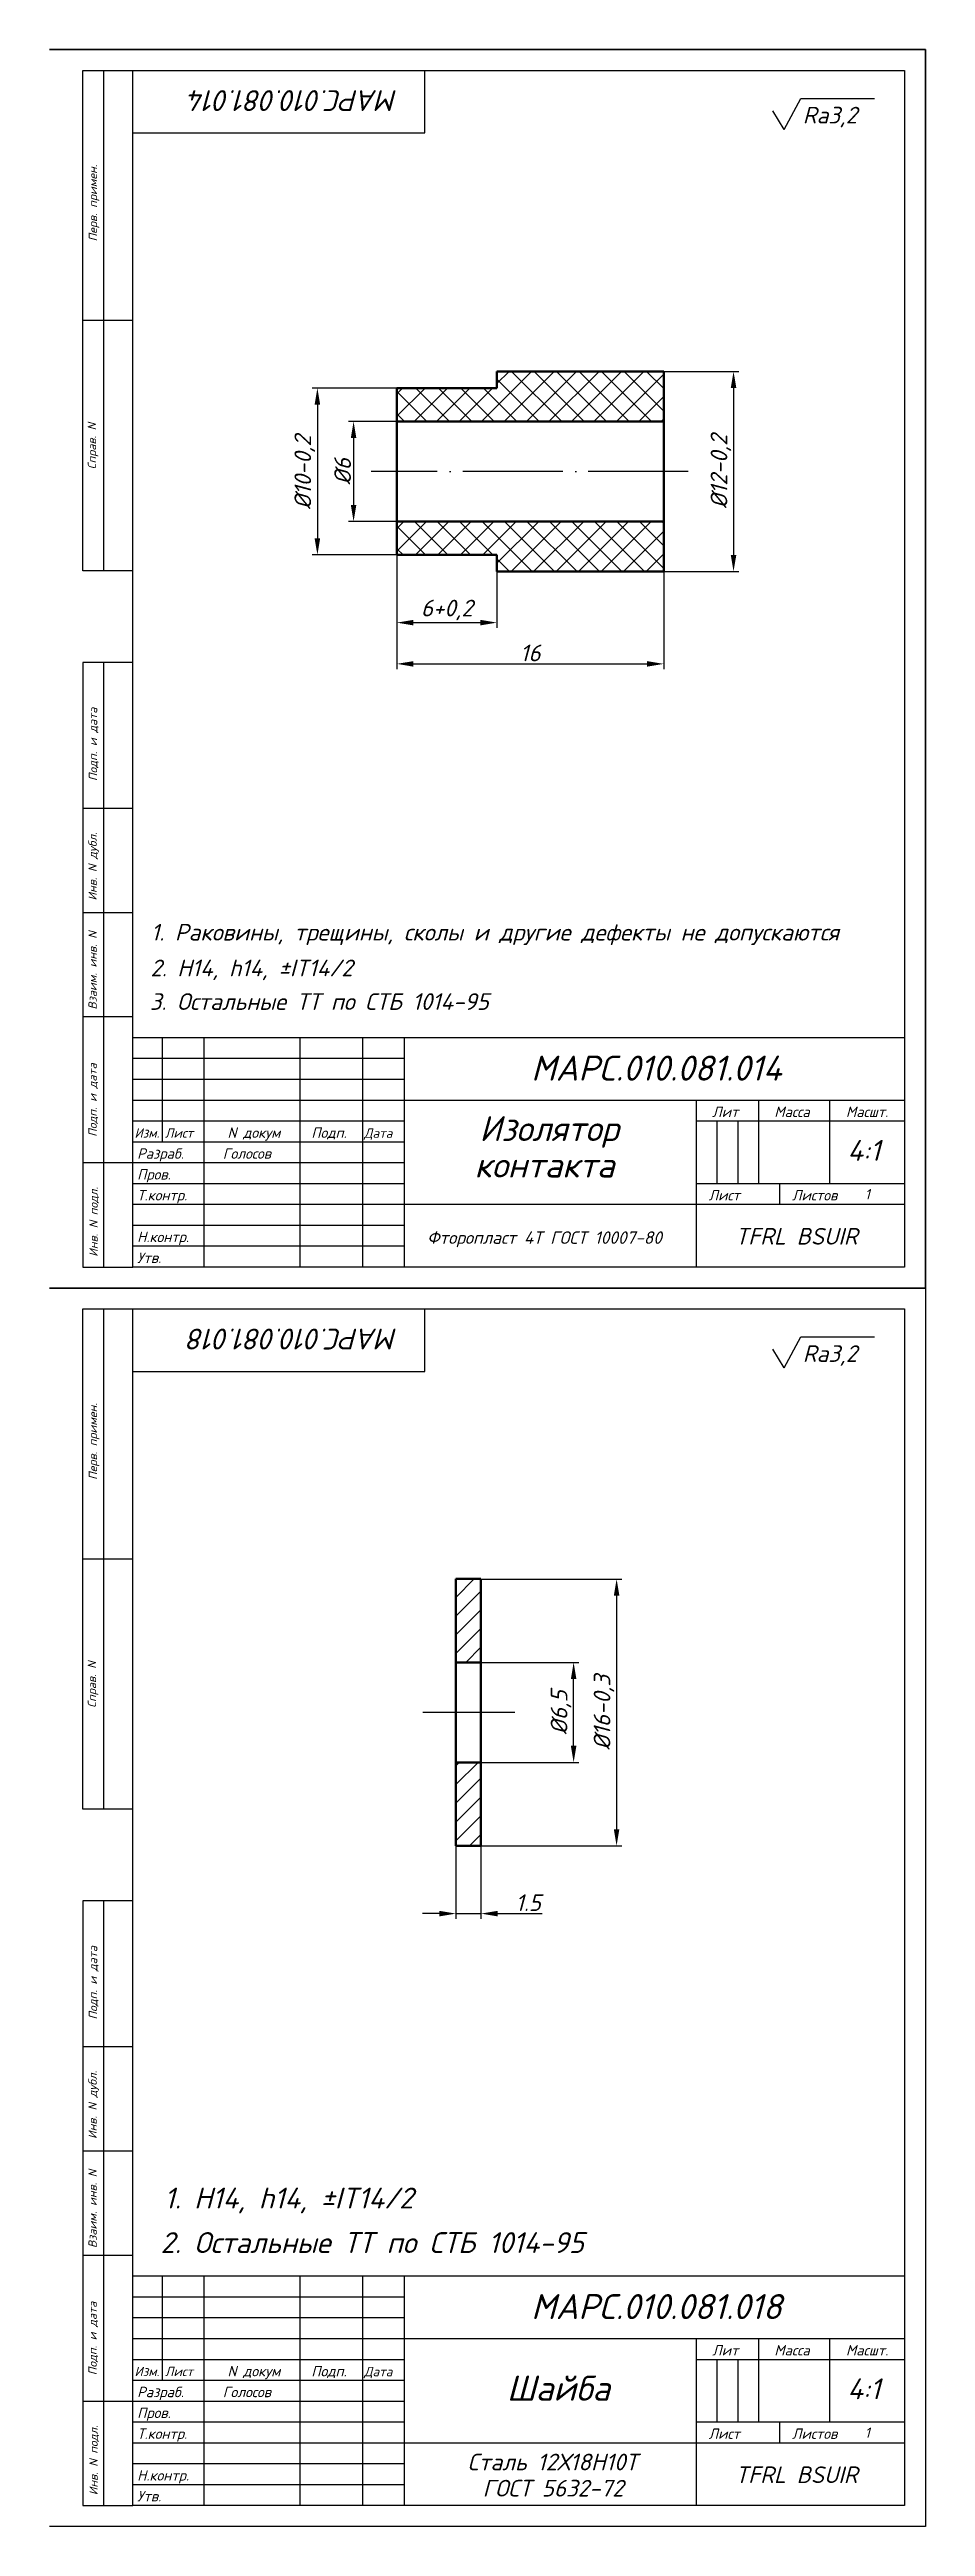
# Model space of a CAD drawing. Header units: millimetres. Extents: x -5427 to 3670, y -5891 to 948.
# Drawn here: x -4167 to -3957, y -240 to 354 of the extents above; entities that cross this region are included whole.
import ezdxf
from ezdxf.enums import TextEntityAlignment as Align

# ---------------------------------------------------------------- set-up
doc = ezdxf.new("R2010")
doc.units = ezdxf.units.MM
doc.header["$MEASUREMENT"] = 0
doc.linetypes.add('ACAD_ISO04W100', pattern=[30, 24, -3, 0, -3])
doc.layers.add('оси', color=1, linetype='ACAD_ISO04W100')
doc.layers.add('Толстые', color=7, linetype='Continuous', lineweight=50)
doc.layers.add('Тонкие', color=140, linetype='Continuous', lineweight=25)
doc.styles.get("Standard").update_dxf_attribs({"font": 'isocpeui.ttf'})
doc.styles.add('Для рамки', font='simplex.shx', dxfattribs={"oblique": 15, "height": 4})
doc.dimstyles.new('ISO-25', dxfattribs={"dimtxt": 4, "dimasz": 4, "dimexe": 1.25, "dimexo": 0, "dimtad": 1, "dimtxsty": 'Standard', "dimcen": 2.5, "dimadec": 0, "dimazin": 0, "dimtfac": 1, "dimtmove": 0, "dimatfit": 3, "dimfxl": 1, "dimarcsym": 0})

msp = doc.modelspace()

# ---------------------------------------------------------------- texts
at = {"layer": 'Тонкие'}
for s, p in [('МАРС.010.081.014', (-4083.557, 344.749)), ('МАРС.010.081.018', (-4083.557, 47.749))]:
    msp.add_text(s, height=5, rotation=180, dxfattribs=at).set_placement(p)
for s, height, p in [('Ra3,2', 4, (-3986.529, 336.761)), ('1. Раковины, трещины, сколы и другие дефекты не допускаются', 4, (-4142.808, 140.812)), ('2. H14, h14, %%pIT14/2', 4, (-4142.932, 132.236)), ('3. Остальные ТТ по СТБ 1014-95', 4, (-4143.101, 124.176)), ('МАРС.010.081.014', 6, (-4051.662, 107.214)), ('Изм.', 2.25, (-4146.75, 93.531)), ('Лист', 2.25, (-4139.463, 93.531)), ('Дата', 2.25, (-4091.714, 93.5)), ('Изолятор', 6, (-4064.073, 92.725)), ('Разраб.', 2.5, (-4146.118, 88.486)), ('Голосов', 2.5, (-4125.586, 88.486)), ('4:1', 5, (-3975.83, 87.989)), ('Пров.', 2.5, (-4146.118, 83.486)), ('контакта', 6, (-4065.236, 83.983)), ('Т.контр.', 2.5, (-4146.118, 78.486)), ('Лист', 2.5, (-4009.118, 78.486)), ('Листов', 2.5, (-3989.118, 78.486)), ('1', 2.5, (-3971.68, 78.72)), ('TFRL BSUIR', 4, (-4002.77, 67.891)), ('Утв.', 2.5, (-4146.118, 63.486)), ('Н.контр.', 2.5, (-4146.118, 68.486)), ('Фторопласт 4Т ГОСТ 10007-80', 3, (-4076.589, 68.072)), ('Ra3,2', 4, (-3986.529, 39.761)), ('1. H14, h14, %%pIT14/2', 5, (-4139.613, -163.255)), ('2. Остальные ТТ по СТБ 1014-95', 5, (-4140.512, -173.935)), ('МАРС.010.081.018', 6, (-4051.662, -189.786)), ('Изм.', 2.25, (-4146.75, -203.469)), ('Лист', 2.25, (-4139.463, -203.469)), ('Дата', 2.25, (-4091.714, -203.5)), ('Разраб.', 2.5, (-4146.118, -208.514)), ('Голосов', 2.5, (-4125.586, -208.514)), ('Шайба', 6, (-4057.5, -209.351)), ('4:1', 5, (-3975.83, -209.011)), ('Пров.', 2.5, (-4146.118, -213.514)), ('Т.контр.', 2.5, (-4146.118, -218.514)), ('Лист', 2.5, (-4009.118, -218.514)), ('Листов', 2.5, (-3989.118, -218.514)), ('1', 2.5, (-3971.68, -218.28)), ('Сталь 12Х18Н10Т', 4, (-4066.899, -226.057)), ('TFRL BSUIR', 4, (-4002.77, -229.109)), ('Утв.', 2.5, (-4146.118, -233.514)), ('Н.контр.', 2.5, (-4146.118, -228.514)), ('ГОСТ 5632-72', 4, (-4063.292, -232.337))]:
    msp.add_text(s, height=height, dxfattribs=at).set_placement(p)
at = {"layer": 'Тонкие', "linetype": 'Continuous', "style": 'Для рамки', "oblique": 15}
for s, p in [('Перв. примен.', (-4155.713, 308.458)), ('Справ. N', (-4155.957, 253.824)), ('Подп. и дата', (-4155.697, 179.045)), ('Инв. N дубл.', (-4155.795, 150.405)), ('Взаим. инв. N', (-4155.795, 124.243)), ('Подп. и дата', (-4155.795, 93.743)), ('Инв. N подл.', (-4155.569, 64.972)), ('Перв. примен.', (-4155.713, 11.458)), ('Справ. N', (-4155.957, -43.176)), ('Подп. и дата', (-4155.697, -117.955)), ('Инв. N дубл.', (-4155.795, -146.595)), ('Взаим. инв. N', (-4155.795, -172.757)), ('Подп. и дата', (-4155.795, -203.257)), ('Инв. N подл.', (-4155.569, -232.028))]:
    msp.add_text(s, height=2, rotation=90, dxfattribs=at).set_placement(p)
at = {"layer": 'Тонкие'}
for s, p in [('Лит', (-4005.118, 98.486)), ('Масса', (-3989.118, 98.486)), ('Масшт.', (-3971.118, 98.486)), ('N докум', (-4118.118, 93.486)), ('Подп.', (-4100.118, 93.486)), ('Лит', (-4005.118, -198.514)), ('Масса', (-3989.118, -198.514)), ('Масшт.', (-3971.118, -198.514)), ('N докум', (-4118.118, -203.514)), ('Подп.', (-4100.118, -203.514))]:
    msp.add_text(s, height=2.5, dxfattribs=at).set_placement(p, align=Align.CENTER)

# ---------------------------------------------------------------- blocks, each defined once
blk = doc.blocks.new('*D651')
at = {"layer": 'Defpoints', "color": 0, "transparency": 16777216}
for p in [(-4063.69, -32.3), (-4041.47, -32.3), (-4063.69, -56.3)]:
    blk.add_point(p, dxfattribs=at)
at = {"layer": 'Тонкие', "color": 0, "lineweight": -2, "transparency": 16777216}
for p, q in [((-4063.69, -32.3), (-4040.22, -32.3)), ((-4041.47, -52.3), (-4041.47, -36.3)), ((-4063.69, -56.3), (-4040.22, -56.3))]:
    blk.add_line(p, q, dxfattribs=at)
at = {"layer": 'Тонкие', "color": 0, "transparency": 16777216}
for points in [[(-4042.13, -36.3), (-4040.8, -36.3), (-4041.47, -32.3)], [(-4042.13, -52.3), (-4040.8, -52.3), (-4041.47, -56.3)]]:
    blk.add_solid(points, dxfattribs=at)
at = {"layer": 'Тонкие', "color": 0, "transparency": 16777216, "insert": (-4044.49, -44.3), "char_height": 4, "attachment_point": 5, "rotation": 90}
blk.add_mtext('%%c6,5', dxfattribs=at)
blk = doc.blocks.new('*D652')
at = {"layer": 'Defpoints', "color": 0, "transparency": 16777216}
for p in [(-4063.69, -12.3), (-4063.69, -76.3), (-4031.17, -76.3)]:
    blk.add_point(p, dxfattribs=at)
at = {"layer": 'Тонкие', "color": 0, "lineweight": -2, "transparency": 16777216}
for p, q in [((-4063.69, -12.3), (-4029.92, -12.3)), ((-4031.17, -16.3), (-4031.17, -72.3)), ((-4063.69, -76.3), (-4029.92, -76.3))]:
    blk.add_line(p, q, dxfattribs=at)
at = {"layer": 'Тонкие', "color": 0, "transparency": 16777216}
for points in [[(-4031.83, -16.3), (-4030.5, -16.3), (-4031.17, -12.3)], [(-4031.83, -72.3), (-4030.5, -72.3), (-4031.17, -76.3)]]:
    blk.add_solid(points, dxfattribs=at)
at = {"layer": 'Тонкие', "color": 0, "transparency": 16777216, "insert": (-4034.19, -44.3), "char_height": 4, "attachment_point": 5, "rotation": 90}
blk.add_mtext('%%c16-0,3', dxfattribs=at)
blk = doc.blocks.new('*D653')
at = {"layer": 'Defpoints', "color": 0, "transparency": 16777216}
for p in [(-4069.69, -76.3), (-4063.69, -76.3), (-4063.69, -92.54)]:
    blk.add_point(p, dxfattribs=at)
at = {"layer": 'Тонкие', "color": 0, "lineweight": -2, "transparency": 16777216}
for p, q in [((-4069.69, -76.3), (-4069.69, -93.79)), ((-4063.69, -76.3), (-4063.69, -93.79)), ((-4073.69, -92.54), (-4077.69, -92.54)), ((-4069.69, -92.54), (-4063.69, -92.54)), ((-4059.69, -92.54), (-4049.05, -92.54))]:
    blk.add_line(p, q, dxfattribs=at)
at = {"layer": 'Тонкие', "color": 0, "transparency": 16777216}
for points in [[(-4073.69, -91.88), (-4073.69, -93.21), (-4069.69, -92.54)], [(-4059.69, -91.88), (-4059.69, -93.21), (-4063.69, -92.54)]]:
    blk.add_solid(points, dxfattribs=at)
at = {"layer": 'Тонкие', "color": 0, "transparency": 16777216, "insert": (-4052.37, -89.92), "char_height": 4, "attachment_point": 5}
blk.add_mtext('1.5', dxfattribs=at)
blk = doc.blocks.new('*D615')
at = {"layer": 'Defpoints', "color": 0, "transparency": 16777216}
for p in [(-4019.86, 277.3), (-4019.86, 229.3), (-4003.13, 229.3)]:
    blk.add_point(p, dxfattribs=at)
at = {"layer": 'Тонкие', "color": 0, "lineweight": -2, "transparency": 16777216}
for p, q in [((-4019.86, 277.3), (-4001.88, 277.3)), ((-4003.13, 273.3), (-4003.13, 233.3)), ((-4019.86, 229.3), (-4001.88, 229.3))]:
    blk.add_line(p, q, dxfattribs=at)
at = {"layer": 'Тонкие', "color": 0, "transparency": 16777216}
for points in [[(-4003.79, 273.3), (-4002.46, 273.3), (-4003.13, 277.3)], [(-4003.79, 233.3), (-4002.46, 233.3), (-4003.13, 229.3)]]:
    blk.add_solid(points, dxfattribs=at)
at = {"layer": 'Тонкие', "color": 0, "transparency": 16777216, "insert": (-4006.15, 253.3), "char_height": 4, "attachment_point": 5, "rotation": 90}
blk.add_mtext('%%c12-0,2', dxfattribs=at)
blk = doc.blocks.new('*D616')
at = {"layer": 'Defpoints', "color": 0, "transparency": 16777216}
for p in [(-4083.86, 273.3), (-4102.9, 233.3), (-4083.86, 233.3)]:
    blk.add_point(p, dxfattribs=at)
at = {"layer": 'Тонкие', "color": 0, "lineweight": -2, "transparency": 16777216}
for p, q in [((-4083.86, 273.3), (-4104.15, 273.3)), ((-4102.9, 269.3), (-4102.9, 237.3)), ((-4083.86, 233.3), (-4104.15, 233.3))]:
    blk.add_line(p, q, dxfattribs=at)
at = {"layer": 'Тонкие', "color": 0, "transparency": 16777216}
for points in [[(-4103.57, 269.3), (-4102.23, 269.3), (-4102.9, 273.3)], [(-4103.57, 237.3), (-4102.23, 237.3), (-4102.9, 233.3)]]:
    blk.add_solid(points, dxfattribs=at)
at = {"layer": 'Тонкие', "color": 0, "transparency": 16777216, "insert": (-4105.93, 253.11), "char_height": 4, "attachment_point": 5, "rotation": 90}
blk.add_mtext('%%c10-0,2', dxfattribs=at)
blk = doc.blocks.new('*D617')
at = {"layer": 'Defpoints', "color": 0, "transparency": 16777216}
for p in [(-4083.86, 265.3), (-4094.22, 241.3), (-4083.86, 241.3)]:
    blk.add_point(p, dxfattribs=at)
at = {"layer": 'Тонкие', "color": 0, "lineweight": -2, "transparency": 16777216}
for p, q in [((-4083.86, 265.3), (-4095.47, 265.3)), ((-4094.22, 261.3), (-4094.22, 245.3)), ((-4083.86, 241.3), (-4095.47, 241.3))]:
    blk.add_line(p, q, dxfattribs=at)
at = {"layer": 'Тонкие', "color": 0, "transparency": 16777216}
for points in [[(-4094.89, 261.3), (-4093.56, 261.3), (-4094.22, 265.3)], [(-4094.89, 245.3), (-4093.56, 245.3), (-4094.22, 241.3)]]:
    blk.add_solid(points, dxfattribs=at)
at = {"layer": 'Тонкие', "color": 0, "transparency": 16777216, "insert": (-4096.85, 253.3), "char_height": 4, "attachment_point": 5, "rotation": 90}
blk.add_mtext('%%c6', dxfattribs=at)
blk = doc.blocks.new('*D618')
at = {"layer": 'Defpoints', "color": 0, "transparency": 16777216}
for p in [(-4083.86, 233.3), (-4059.85, 229.3), (-4059.85, 217.05)]:
    blk.add_point(p, dxfattribs=at)
at = {"layer": 'Тонкие', "color": 0, "lineweight": -2, "transparency": 16777216}
for p, q in [((-4083.86, 233.3), (-4083.86, 215.8)), ((-4059.85, 229.3), (-4059.85, 215.8)), ((-4079.86, 217.05), (-4063.85, 217.05))]:
    blk.add_line(p, q, dxfattribs=at)
at = {"layer": 'Тонкие', "color": 0, "transparency": 16777216}
for points in [[(-4079.86, 217.72), (-4079.86, 216.39), (-4083.86, 217.05)], [(-4063.85, 217.72), (-4063.85, 216.39), (-4059.85, 217.05)]]:
    blk.add_solid(points, dxfattribs=at)
at = {"layer": 'Тонкие', "color": 0, "transparency": 16777216, "insert": (-4071.86, 220.08), "char_height": 4, "attachment_point": 5}
blk.add_mtext('6+0,2', dxfattribs=at)
blk = doc.blocks.new('*D619')
at = {"layer": 'Defpoints', "color": 0, "transparency": 16777216}
for p in [(-4083.86, 233.3), (-4019.86, 229.3), (-4019.86, 207.16)]:
    blk.add_point(p, dxfattribs=at)
at = {"layer": 'Тонкие', "color": 0, "lineweight": -2, "transparency": 16777216}
for p, q in [((-4083.86, 233.3), (-4083.86, 205.91)), ((-4019.86, 229.3), (-4019.86, 205.91)), ((-4079.86, 207.16), (-4023.86, 207.16))]:
    blk.add_line(p, q, dxfattribs=at)
at = {"layer": 'Тонкие', "color": 0, "transparency": 16777216}
for points in [[(-4079.86, 207.82), (-4079.86, 206.49), (-4083.86, 207.16)], [(-4023.86, 207.82), (-4023.86, 206.49), (-4019.86, 207.16)]]:
    blk.add_solid(points, dxfattribs=at)
at = {"layer": 'Тонкие', "color": 0, "transparency": 16777216, "insert": (-4051.86, 209.78), "char_height": 4, "attachment_point": 5}
blk.add_mtext('16', dxfattribs=at)

# ---------------------------------------------------------------- dimensions: what is measured, and where the dimension line sits
at = {"layer": 'Тонкие'}
dim = msp.add_linear_dim(base=(-4102.901, 233.303), p1=(-4083.856, 273.303), p2=(-4083.856, 233.303), angle=90, text='%%c10-0,2', dimstyle='ISO-25', dxfattribs=at)
dim.commit()
dim.dimension.update_dxf_attribs({"geometry": '*D616', "text_midpoint": (-4102.901, 253.109), "dimtype": 160})
for base, p1, p2, text, picture, middle in [((-4003.127, 229.303), (-4019.856, 277.303), (-4019.856, 229.303), '%%c12-0,2', '*D615', (-4006.152, 253.303)), ((-4094.222, 241.303), (-4083.856, 265.303), (-4083.856, 241.303), '%%c6', '*D617', (-4096.847, 253.303)), ((-4031.167, -76.298), (-4063.685, -12.298), (-4063.685, -76.298), '%%c16-0,3', '*D652', (-4034.192, -44.298)), ((-4041.466, -32.298), (-4063.685, -56.298), (-4063.685, -32.298), '%%c6,5', '*D651', (-4044.491, -44.298))]:
    dim = msp.add_linear_dim(base=base, p1=p1, p2=p2, angle=90, text=text, dimstyle='ISO-25', dxfattribs=at)
    dim.commit()
    dim.dimension.update_dxf_attribs({"geometry": picture, "text_midpoint": middle})
for base, p1, p2, text, picture, middle in [((-4059.855, 217.052), (-4083.856, 233.303), (-4059.855, 229.303), '6+0,2', '*D618', (-4071.855, 220.077)), ((-4019.856, 207.156), (-4083.856, 233.303), (-4019.856, 229.303), '16', '*D619', (-4051.856, 209.781)), ((-4063.685, -92.542), (-4069.685, -76.298), (-4063.685, -76.298), '1.5', '*D653', (-4052.368, -89.917))]:
    dim = msp.add_linear_dim(base=base, p1=p1, p2=p2, text=text, dimstyle='ISO-25', dxfattribs=at)
    dim.commit()
    dim.dimension.update_dxf_attribs({"geometry": picture, "text_midpoint": middle})

# ---------------------------------------------------------------- hatches: boundary and pattern name
at = {"layer": 'Тонкие'}
h = msp.add_hatch(dxfattribs=at)
h.set_pattern_fill('ANSI37', color=256, scale=1.2, angle=90, style=0)
h.set_pattern_definition([(135, (-12583.3856, 1083.1344), (-2.6940768, -2.6940768), []), (225, (-12583.3856, 1083.1344), (2.6940768, -2.6940768), [])])
h.paths.add_polyline_path([(-4019.856, 265.303), (-4019.856, 277.303), (-4059.855, 277.303), (-4059.855, 273.303), (-4083.856, 273.303), (-4083.856, 265.303)])
h.paths.add_polyline_path([(-4083.856, 241.303), (-4083.856, 233.303), (-4059.855, 233.303), (-4059.855, 229.303), (-4019.856, 229.303), (-4019.856, 241.303)])
h = msp.add_hatch(dxfattribs=at)
h.set_pattern_fill('ANSI31', color=256, style=0)
h.set_pattern_definition([(45, (-6927.4935, 1031.9053), (-2.245064, 2.245064), [])])
h.paths.add_polyline_path([(-4063.685, -12.298), (-4069.685, -12.298), (-4069.685, -32.298), (-4063.685, -32.298)])
h.paths.add_polyline_path([(-4063.685, -56.298), (-4069.685, -56.298), (-4069.685, -76.298), (-4063.685, -76.298)])

# ---------------------------------------------------------------- linework, layer by layer
for p, q in [((-4167.118, 354.486), (-3957.118, 354.486)), ((-3957.118, 354.486), (-4167.118, 354.486)), ((-3957.118, 354.486), (-3957.118, 57.486)), ((-3957.118, 57.486), (-3957.118, 354.486)), ((-4159.118, 229.486), (-4159.118, 349.486)), ((-4159.118, 349.486), (-4147.118, 349.486)), ((-4154.118, 229.486), (-4154.118, 349.486)), ((-4147.118, 62.486), (-4147.118, 349.486)), ((-4147.118, 349.486), (-3962.118, 349.486)), ((-4077.118, 334.486), (-4077.118, 349.486)), ((-3962.118, 349.486), (-3962.118, 62.486)), ((-4147.118, 334.486), (-4077.118, 334.486)), ((-4147.118, 289.486), (-4159.118, 289.486)), ((-4147.118, 229.486), (-4159.118, 229.486)), ((-4159.118, 207.486), (-4159.118, 62.486)), ((-4147.118, 207.486), (-4159.118, 207.486)), ((-4154.118, 62.486), (-4154.118, 207.486)), ((-4147.118, 172.486), (-4159.118, 172.486)), ((-4147.118, 147.486), (-4159.118, 147.486)), ((-4147.118, 122.486), (-4159.118, 122.486)), ((-3962.118, 117.486), (-4147.118, 117.486)), ((-4140.118, 117.486), (-4140.118, 92.486)), ((-4140.118, 117.486), (-4140.118, 92.486)), ((-4130.118, 117.486), (-4130.118, 62.486)), ((-4130.118, 117.486), (-4130.118, 62.486)), ((-4107.118, 117.486), (-4107.118, 62.486)), ((-4107.118, 117.486), (-4107.118, 62.486)), ((-4092.118, 117.486), (-4092.118, 62.486)), ((-4092.118, 117.486), (-4092.118, 62.486)), ((-4082.118, 117.486), (-4082.118, 62.486)), ((-4082.118, 117.486), (-4082.118, 62.486)), ((-3962.118, 102.486), (-4082.118, 102.486)), ((-4012.118, 102.486), (-4012.118, 62.486)), ((-4012.118, 102.486), (-4012.118, 62.486)), ((-3997.118, 102.486), (-3997.118, 82.486)), ((-3997.118, 102.486), (-3997.118, 82.486)), ((-3980.118, 102.486), (-3980.118, 82.486)), ((-3980.118, 102.486), (-3980.118, 82.486)), ((-4082.118, 97.486), (-4147.118, 97.486)), ((-3962.118, 97.486), (-4012.118, 97.486)), ((-4082.118, 92.486), (-4147.118, 92.486)), ((-4082.118, 92.486), (-4147.118, 92.486)), ((-4147.118, 87.486), (-4159.118, 87.486)), ((-3962.118, 77.486), (-4082.118, 77.486)), ((-3962.118, 77.486), (-4082.118, 77.486)), ((-3962.118, 82.486), (-4012.118, 82.486)), ((-3962.118, 82.486), (-4012.118, 82.486)), ((-3992.118, 82.486), (-3992.118, 77.486)), ((-3992.118, 82.486), (-3992.118, 77.486)), ((-4159.118, 62.486), (-4147.118, 62.486)), ((-3962.118, 62.486), (-4147.118, 62.486)), ((-3957.118, 57.486), (-4167.118, 57.486)), ((-4167.118, 57.486), (-3957.118, 57.486)), ((-3957.118, 57.486), (-3957.118, -239.514)), ((-4159.118, -67.514), (-4159.118, 52.486)), ((-4159.118, 52.486), (-4147.118, 52.486)), ((-4154.118, -67.514), (-4154.118, 52.486)), ((-4147.118, 52.486), (-3962.118, 52.486)), ((-4147.118, -234.514), (-4147.118, 52.486)), ((-4077.118, 37.486), (-4077.118, 52.486)), ((-3962.118, 52.486), (-3962.118, -234.514)), ((-4147.118, 37.486), (-4077.118, 37.486)), ((-4147.118, -7.514), (-4159.118, -7.514)), ((-4147.118, -67.514), (-4159.118, -67.514)), ((-4159.118, -89.514), (-4159.118, -234.514)), ((-4147.118, -89.514), (-4159.118, -89.514)), ((-4154.118, -234.514), (-4154.118, -89.514)), ((-4147.118, -124.514), (-4159.118, -124.514)), ((-4147.118, -149.514), (-4159.118, -149.514)), ((-4147.118, -174.514), (-4159.118, -174.514)), ((-3962.118, -179.514), (-4147.118, -179.514)), ((-4140.118, -179.514), (-4140.118, -204.514)), ((-4140.118, -179.514), (-4140.118, -204.514)), ((-4130.118, -179.514), (-4130.118, -234.514)), ((-4130.118, -179.514), (-4130.118, -234.514)), ((-4107.118, -179.514), (-4107.118, -234.514)), ((-4107.118, -179.514), (-4107.118, -234.514)), ((-4092.118, -179.514), (-4092.118, -234.514)), ((-4092.118, -179.514), (-4092.118, -234.514)), ((-4082.118, -179.514), (-4082.118, -234.514)), ((-4082.118, -179.514), (-4082.118, -234.514)), ((-3962.118, -194.514), (-4082.118, -194.514)), ((-4012.118, -194.514), (-4012.118, -234.514)), ((-4012.118, -194.514), (-4012.118, -234.514)), ((-3997.118, -194.514), (-3997.118, -214.514)), ((-3997.118, -194.514), (-3997.118, -214.514)), ((-3980.118, -194.514), (-3980.118, -214.514)), ((-3980.118, -194.514), (-3980.118, -214.514)), ((-4082.118, -199.514), (-4147.118, -199.514)), ((-3962.118, -199.514), (-4012.118, -199.514)), ((-4082.118, -204.514), (-4147.118, -204.514)), ((-4082.118, -204.514), (-4147.118, -204.514)), ((-4147.118, -209.514), (-4159.118, -209.514)), ((-3962.118, -219.514), (-4082.118, -219.514)), ((-3962.118, -219.514), (-4082.118, -219.514)), ((-3962.118, -214.514), (-4012.118, -214.514)), ((-3962.118, -214.514), (-4012.118, -214.514)), ((-3992.118, -214.514), (-3992.118, -219.514)), ((-3992.118, -214.514), (-3992.118, -219.514)), ((-4159.118, -234.514), (-4147.118, -234.514)), ((-3962.118, -234.514), (-4147.118, -234.514)), ((-3957.118, -239.514), (-4167.118, -239.514))]:
    msp.add_line(p, q)
at = {"layer": 'оси'}
for p, q in [((-4013.968, 253.303), (-4090.023, 253.303)), ((-4055.563, -44.298), (-4077.656, -44.298))]:
    msp.add_line(p, q, dxfattribs=at)
at = {"layer": 'Толстые'}
for p, q in [((-4083.856, 273.303), (-4083.856, 233.303)), ((-4059.855, 273.303), (-4083.856, 273.303)), ((-4059.855, 277.303), (-4059.855, 273.303)), ((-4019.856, 277.303), (-4059.855, 277.303)), ((-4019.856, 277.303), (-4019.856, 229.303)), ((-4019.856, 265.303), (-4083.856, 265.303)), ((-4019.856, 241.303), (-4083.856, 241.303)), ((-4059.855, 233.303), (-4083.856, 233.303)), ((-4059.855, 233.303), (-4059.855, 229.303)), ((-4019.856, 229.303), (-4059.855, 229.303)), ((-4063.685, -12.298), (-4069.685, -12.298)), ((-4069.685, -56.298), (-4069.685, -12.298)), ((-4063.685, -12.298), (-4063.685, -76.298)), ((-4063.685, -32.298), (-4069.685, -32.298)), ((-4069.685, -56.298), (-4063.685, -56.298)), ((-4069.685, -76.298), (-4069.685, -56.298)), ((-4063.685, -76.298), (-4069.685, -76.298))]:
    msp.add_line(p, q, dxfattribs=at)
at = {"layer": 'Тонкие'}
for p, q in [((-3990.991, 335.335), (-3993.716, 339.79)), ((-3990.991, 335.335), (-3987.026, 342.76)), ((-3987.026, 342.76), (-3969.361, 342.756)), ((-4082.118, 112.486), (-4147.118, 112.486)), ((-4082.118, 107.486), (-4147.118, 107.486)), ((-4082.118, 102.486), (-4147.118, 102.486)), ((-4007.118, 97.486), (-4007.118, 82.486)), ((-4007.118, 97.486), (-4007.118, 82.486)), ((-4002.118, 97.486), (-4002.118, 82.486)), ((-4002.118, 97.486), (-4002.118, 82.486)), ((-4082.118, 87.486), (-4147.118, 87.486)), ((-4082.118, 87.486), (-4147.118, 87.486)), ((-4082.118, 82.486), (-4147.118, 82.486)), ((-4082.118, 82.486), (-4147.118, 82.486)), ((-4082.118, 77.486), (-4147.118, 77.486)), ((-4082.118, 77.486), (-4147.118, 77.486)), ((-4082.118, 72.486), (-4147.118, 72.486)), ((-4082.118, 72.486), (-4147.118, 72.486)), ((-4082.118, 67.486), (-4147.118, 67.486)), ((-4082.118, 67.486), (-4147.118, 67.486)), ((-3990.991, 38.335), (-3993.716, 42.79)), ((-3990.991, 38.335), (-3987.026, 45.76)), ((-3987.026, 45.76), (-3969.361, 45.756)), ((-4082.118, -184.514), (-4147.118, -184.514)), ((-4082.118, -189.514), (-4147.118, -189.514)), ((-4082.118, -194.514), (-4147.118, -194.514)), ((-4007.118, -199.514), (-4007.118, -214.514)), ((-4007.118, -199.514), (-4007.118, -214.514)), ((-4002.118, -199.514), (-4002.118, -214.514)), ((-4002.118, -199.514), (-4002.118, -214.514)), ((-4082.118, -209.514), (-4147.118, -209.514)), ((-4082.118, -209.514), (-4147.118, -209.514)), ((-4082.118, -214.514), (-4147.118, -214.514)), ((-4082.118, -214.514), (-4147.118, -214.514)), ((-4082.118, -219.514), (-4147.118, -219.514)), ((-4082.118, -219.514), (-4147.118, -219.514)), ((-4082.118, -224.514), (-4147.118, -224.514)), ((-4082.118, -224.514), (-4147.118, -224.514)), ((-4082.118, -229.514), (-4147.118, -229.514)), ((-4082.118, -229.514), (-4147.118, -229.514))]:
    msp.add_line(p, q, dxfattribs=at)

msp.set_redraw_order([(e.dxf.handle, doc.entitydb.next_handle()) for e in msp.query("TEXT MTEXT ATTDEF DIMENSION ARC_DIMENSION")])  # texts and dimensions are drawn at this point

doc.saveas('drawing.dxf')
